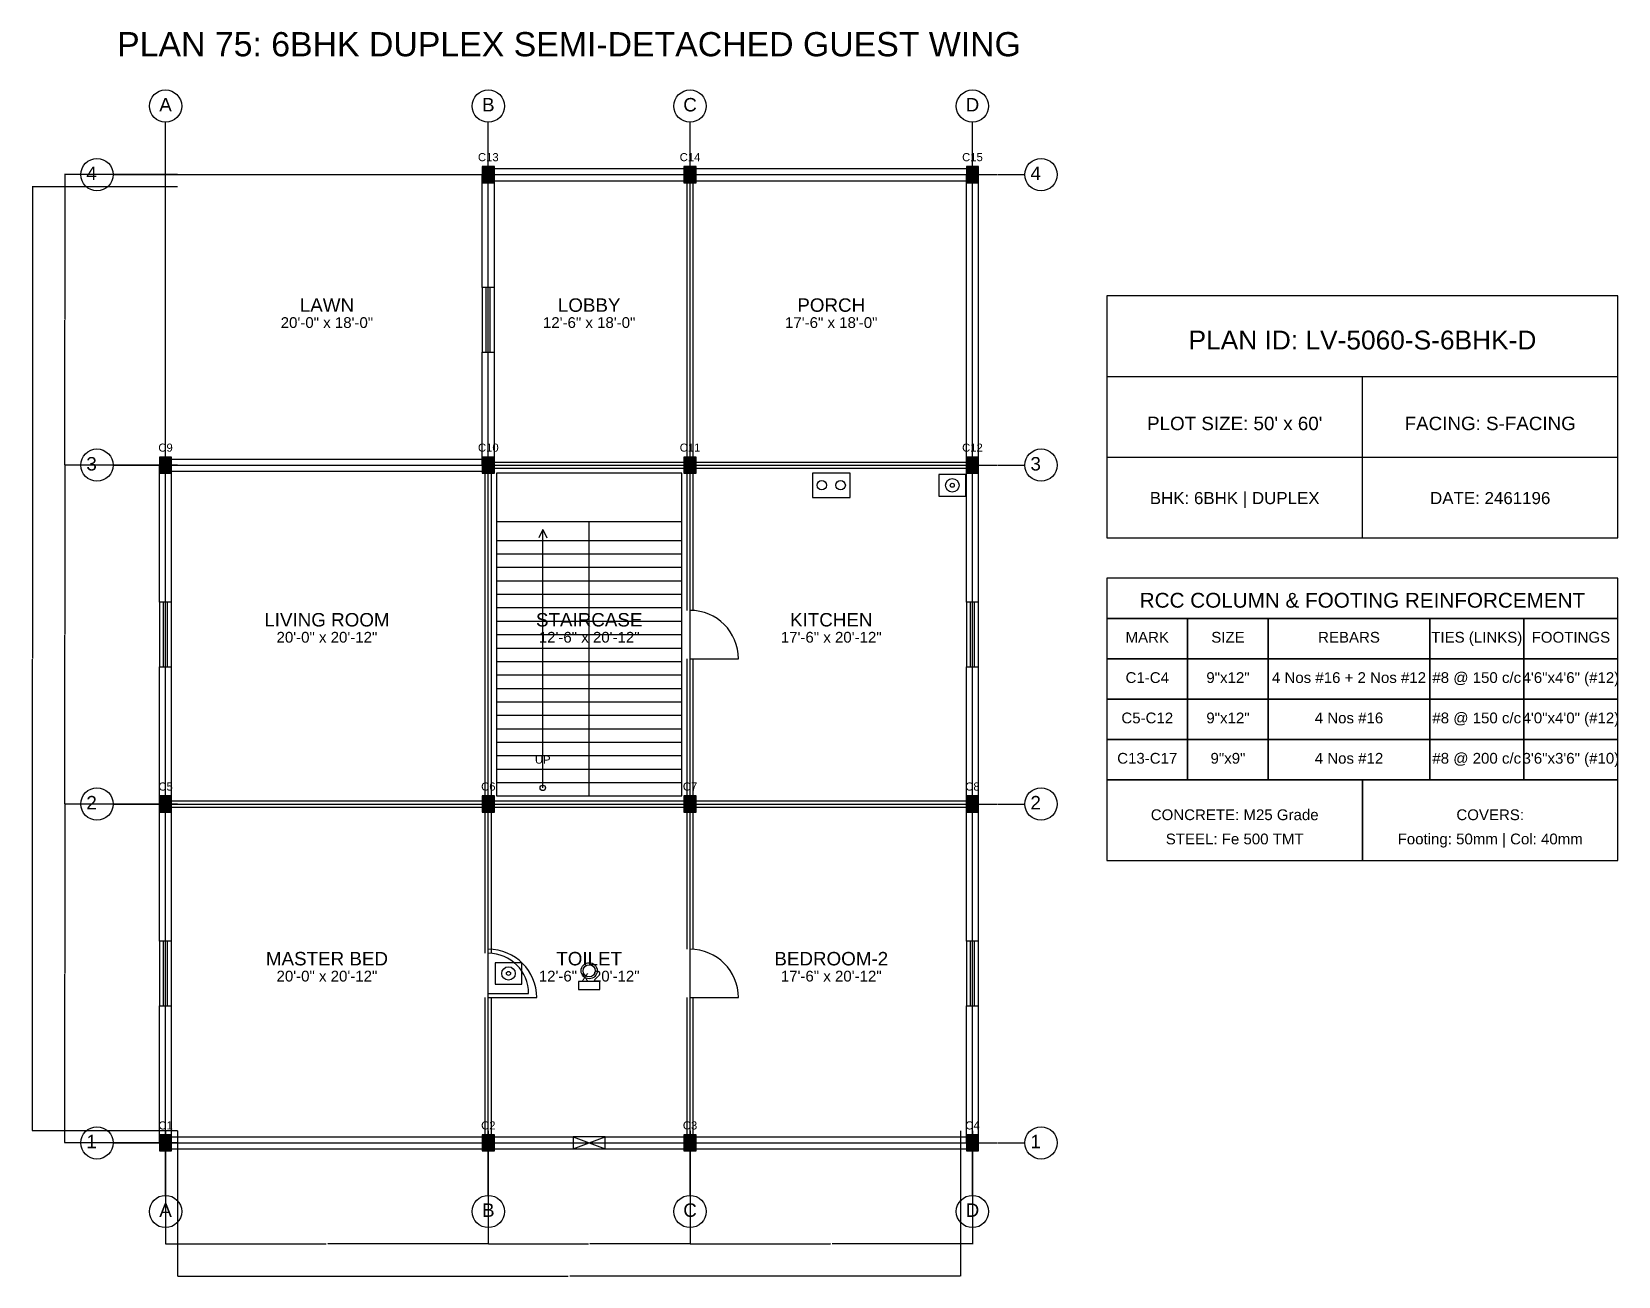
# Model space of a CAD drawing. Header units: inches. Extents: x -134 to 23580, y -99 to 23207.
# Drawn here: x 9900 to 11080, y 17401 to 18326 of the extents above; entities that cross this region are included whole.
import ezdxf
from ezdxf.enums import TextEntityAlignment as Align

# ---------------------------------------------------------------- set-up
doc = ezdxf.new("R2010")
doc.units = ezdxf.units.IN
doc.header["$MEASUREMENT"] = 0
doc.linetypes.add('CENTER', pattern=[2, 1.25, -0.25, 0.25, -0.25])
for name, color, linetype in [('A-COL-HATCH', 251, 'Continuous'), ('A-COLUMN', 1, 'Continuous'), ('A-DIM', 5, 'Continuous'), ('A-DOOR', 30, 'Continuous'), ('A-FIXTURE', 8, 'Continuous'), ('A-STAIR', 6, 'Continuous'), ('A-TEXT', 2, 'Continuous'), ('A-WALL-EXT', 7, 'Continuous'), ('A-WALL-INT', 9, 'Continuous'), ('A-WINDOW', 4, 'Continuous'), ('S-BEAM-FRAMING', 2, 'Continuous'), ('S-BUBBLE', 4, 'Continuous'), ('S-GRID-CENTER', 8, 'CENTER'), ('S-TABLE', 7, 'Continuous'), ('S-TEXT', 3, 'Continuous')]:
    doc.layers.add(name, color=color, linetype=linetype)
doc.styles.get("Standard").update_dxf_attribs({"font": 'arial.ttf'})
doc.dimstyles.get("Standard").update_dxf_attribs({"dimtxt": 0.18, "dimasz": 0.18, "dimexe": 0.18, "dimexo": 0.0625, "dimgap": 0.09, "dimtad": 0, "dimtih": 1, "dimtoh": 1, "dimdec": 4, "dimzin": 0, "dimdsep": 46, "dimtxsty": 'Standard', "dimcen": 0.09, "dimadec": 0, "dimazin": 0, "dimtfac": 1, "dimtdec": 4, "dimtofl": 0, "dimtmove": 0, "dimatfit": 3, "dimfxl": 1, "dimtolj": 1, "dimtzin": 0, "dimarcsym": 0})

msp = doc.modelspace()

# ---------------------------------------------------------------- texts
at = {"layer": 'A-TEXT'}
for s, height, p in [('PLAN 75: 6BHK DUPLEX SEMI-DETACHED GUEST WING', 18, (10300, 18308)), ('C13', 6, (10240, 18230)), ('C14', 6, (10390, 18230)), ('C15', 6, (10600, 18230)), ('LAWN', 10, (10120, 18118)), ('LOBBY', 10, (10315, 18118)), ('PORCH', 10, (10495, 18118)), ('20\'-0" x 18\'-0"', 8, (10120, 18106)), ('12\'-6" x 18\'-0"', 8, (10315, 18106)), ('17\'-6" x 18\'-0"', 8, (10495, 18106)), ('PLAN ID: LV-5060-S-6BHK-D', 14, (10890, 18090)), ("PLOT SIZE: 50' x 60'", 10, (10795, 18030)), ('FACING: S-FACING', 10, (10985, 18030)), ('C9', 6, (10000, 18014)), ('C10', 6, (10240, 18014)), ('C11', 6, (10390, 18014)), ('C12', 6, (10600, 18014)), ('BHK: 6BHK | DUPLEX', 9, (10795, 17975)), ('DATE: 2461196', 9, (10985, 17975)), ('LIVING ROOM', 10, (10120, 17884)), ('STAIRCASE', 10, (10315, 17884)), ('KITCHEN', 10, (10495, 17884)), ('20\'-0" x 20\'-12"', 8, (10120, 17872)), ('12\'-6" x 20\'-12"', 8, (10315, 17872)), ('17\'-6" x 20\'-12"', 8, (10495, 17872)), ('UP', 6, (10280.5, 17782)), ('C5', 6, (10000, 17762)), ('C6', 6, (10240, 17762)), ('C7', 6, (10390, 17762)), ('C8', 6, (10600, 17762)), ('MASTER BED', 10, (10120, 17632)), ('TOILET', 10, (10315, 17632)), ('BEDROOM-2', 10, (10495, 17632)), ('20\'-0" x 20\'-12"', 8, (10120, 17620)), ('12\'-6" x 20\'-12"', 8, (10315, 17620)), ('17\'-6" x 20\'-12"', 8, (10495, 17620)), ('C1', 6, (10000, 17510)), ('C2', 6, (10240, 17510)), ('C3', 6, (10390, 17510)), ('C4', 6, (10600, 17510))]:
    msp.add_text(s, height=height, dxfattribs=at).set_placement(p, align=Align.CENTER)
at = {"layer": 'S-TEXT'}
for s, height, p in [('A', 10, (10000, 18267)), ('B', 10, (10240, 18267)), ('C', 10, (10390, 18267)), ('D', 10, (10600, 18267)), ('4', 10, (9945, 18216)), ('4', 10, (10647, 18216)), ('3', 10, (9945, 18000)), ('3', 10, (10647, 18000)), ('RCC COLUMN & FOOTING REINFORCEMENT', 11, (10890, 17898)), ('MARK', 8, (10730, 17872)), ('SIZE', 8, (10790, 17872)), ('REBARS', 8, (10880, 17872)), ('TIES (LINKS)', 8, (10975, 17872)), ('FOOTINGS', 8, (11045, 17872)), ('C1-C4', 8, (10730, 17842)), ('9"x12"', 8, (10790, 17842)), ('4 Nos #16 + 2 Nos #12', 8, (10880, 17842)), ('#8 @ 150 c/c', 8, (10975, 17842)), ('4\'6"x4\'6" (#12)', 8, (11045, 17842)), ('C5-C12', 8, (10730, 17812)), ('9"x12"', 8, (10790, 17812)), ('4 Nos #16', 8, (10880, 17812)), ('#8 @ 150 c/c', 8, (10975, 17812)), ('4\'0"x4\'0" (#12)', 8, (11045, 17812)), ('C13-C17', 8, (10730, 17782)), ('9"x9"', 8, (10790, 17782)), ('4 Nos #12', 8, (10880, 17782)), ('#8 @ 200 c/c', 8, (10975, 17782)), ('3\'6"x3\'6" (#10)', 8, (11045, 17782)), ('2', 10, (9945, 17748)), ('2', 10, (10647, 17748)), ('CONCRETE: M25 Grade', 8, (10795, 17740)), ('COVERS:', 8, (10985, 17740)), ('STEEL: Fe 500 TMT', 8, (10795, 17722)), ('Footing: 50mm | Col: 40mm', 8, (10985, 17722)), ('1', 10, (9945, 17496)), ('1', 10, (10647, 17496)), ('A', 10, (10000, 17445)), ('B', 10, (10240, 17445)), ('C', 10, (10390, 17445)), ('D', 10, (10600, 17445))]:
    msp.add_text(s, height=height, dxfattribs=at).set_placement(p, align=Align.CENTER)

# ---------------------------------------------------------------- blocks, each defined once
blk = doc.blocks.new('*D652')
at = {"layer": 'A-DIM', "color": 0, "lineweight": -2, "transparency": 16777216}
for p, q in [((10000, 17508.9), (10000, 17424.8)), ((10240, 17508.9), (10240, 17424.8)), ((10000.2, 17425), (10119.4, 17425)), ((10239.8, 17425), (10120.6, 17425))]:
    blk.add_line(p, q, dxfattribs=at)
at = {"layer": 'A-DIM', "color": 0, "transparency": 16777216}
for points in [[(10000.2, 17425), (10000.2, 17425), (10000, 17425)], [(10239.8, 17425), (10239.8, 17425), (10240, 17425)]]:
    blk.add_solid(points, dxfattribs=at)
at = {"layer": 'Defpoints', "color": 0, "transparency": 16777216}
for p in [(10000, 17509), (10240, 17509), (10240, 17425)]:
    blk.add_point(p, dxfattribs=at)
at = {"layer": 'A-DIM', "color": 0, "transparency": 16777216, "insert": (10120, 17425), "char_height": 0.18, "attachment_point": 5}
blk.add_mtext('\\A1;240.0000', dxfattribs=at)
blk = doc.blocks.new('*D653')
at = {"layer": 'A-DIM', "color": 0, "lineweight": -2, "transparency": 16777216}
for p, q in [((10240, 17508.9), (10240, 17424.8)), ((10390, 17508.9), (10390, 17424.8)), ((10240.2, 17425), (10314.4, 17425)), ((10389.8, 17425), (10315.6, 17425))]:
    blk.add_line(p, q, dxfattribs=at)
at = {"layer": 'A-DIM', "color": 0, "transparency": 16777216}
for points in [[(10240.2, 17425), (10240.2, 17425), (10240, 17425)], [(10389.8, 17425), (10389.8, 17425), (10390, 17425)]]:
    blk.add_solid(points, dxfattribs=at)
at = {"layer": 'Defpoints', "color": 0, "transparency": 16777216}
for p in [(10240, 17509), (10390, 17509), (10390, 17425)]:
    blk.add_point(p, dxfattribs=at)
at = {"layer": 'A-DIM', "color": 0, "transparency": 16777216, "insert": (10315, 17425), "char_height": 0.18, "attachment_point": 5}
blk.add_mtext('\\A1;150.0000', dxfattribs=at)
blk = doc.blocks.new('*D654')
at = {"layer": 'A-DIM', "color": 0, "lineweight": -2, "transparency": 16777216}
for p, q in [((10390, 17508.9), (10390, 17424.8)), ((10600, 17508.9), (10600, 17424.8)), ((10390.2, 17425), (10494.4, 17425)), ((10599.8, 17425), (10495.6, 17425))]:
    blk.add_line(p, q, dxfattribs=at)
at = {"layer": 'A-DIM', "color": 0, "transparency": 16777216}
for points in [[(10390.2, 17425), (10390.2, 17425), (10390, 17425)], [(10599.8, 17425), (10599.8, 17425), (10600, 17425)]]:
    blk.add_solid(points, dxfattribs=at)
at = {"layer": 'Defpoints', "color": 0, "transparency": 16777216}
for p in [(10390, 17509), (10600, 17509), (10600, 17425)]:
    blk.add_point(p, dxfattribs=at)
at = {"layer": 'A-DIM', "color": 0, "transparency": 16777216, "insert": (10495, 17425), "char_height": 0.18, "attachment_point": 5}
blk.add_mtext('\\A1;210.0000', dxfattribs=at)
blk = doc.blocks.new('*D655')
at = {"layer": 'A-DIM', "color": 0, "lineweight": -2, "transparency": 16777216}
for p, q in [((10009, 17508.9), (10009, 17400.8)), ((10591, 17508.9), (10591, 17400.8)), ((10009.2, 17401), (10299.4, 17401)), ((10590.8, 17401), (10300.6, 17401))]:
    blk.add_line(p, q, dxfattribs=at)
at = {"layer": 'A-DIM', "color": 0, "transparency": 16777216}
for points in [[(10009.2, 17401), (10009.2, 17401), (10009, 17401)], [(10590.8, 17401), (10590.8, 17401), (10591, 17401)]]:
    blk.add_solid(points, dxfattribs=at)
at = {"layer": 'Defpoints', "color": 0, "transparency": 16777216}
for p in [(10009, 17509), (10591, 17509), (10591, 17401)]:
    blk.add_point(p, dxfattribs=at)
at = {"layer": 'A-DIM', "color": 0, "transparency": 16777216, "insert": (10300, 17401), "char_height": 0.18, "attachment_point": 5}
blk.add_mtext('\\A1;582.0000', dxfattribs=at)
blk = doc.blocks.new('*D656')
at = {"layer": 'A-DIM', "color": 0, "lineweight": -2, "transparency": 16777216}
for p, q in [((10008.9, 17752), (9924.8, 17752)), ((9925, 17751.8), (9925, 17626.2)), ((9925, 17500.2), (9925, 17625.8)), ((10008.9, 17500), (9924.8, 17500))]:
    blk.add_line(p, q, dxfattribs=at)
at = {"layer": 'A-DIM', "color": 0, "transparency": 16777216}
for points in [[(9925, 17751.8), (9925, 17751.8), (9925, 17752)], [(9925, 17500.2), (9925, 17500.2), (9925, 17500)]]:
    blk.add_solid(points, dxfattribs=at)
at = {"layer": 'Defpoints', "color": 0, "transparency": 16777216}
for p in [(9925, 17752), (10009, 17752), (10009, 17500)]:
    blk.add_point(p, dxfattribs=at)
at = {"layer": 'A-DIM', "color": 0, "transparency": 16777216, "insert": (9925, 17626), "char_height": 0.18, "attachment_point": 5}
blk.add_mtext('\\A1;252.0000', dxfattribs=at)
blk = doc.blocks.new('*D657')
at = {"layer": 'A-DIM', "color": 0, "lineweight": -2, "transparency": 16777216}
for p, q in [((10008.9, 18004), (9924.8, 18004)), ((9925, 18003.8), (9925, 17878.2)), ((9925, 17752.2), (9925, 17877.8)), ((10008.9, 17752), (9924.8, 17752))]:
    blk.add_line(p, q, dxfattribs=at)
at = {"layer": 'A-DIM', "color": 0, "transparency": 16777216}
for points in [[(9925, 18003.8), (9925, 18003.8), (9925, 18004)], [(9925, 17752.2), (9925, 17752.2), (9925, 17752)]]:
    blk.add_solid(points, dxfattribs=at)
at = {"layer": 'Defpoints', "color": 0, "transparency": 16777216}
for p in [(9925, 18004), (10009, 18004), (10009, 17752)]:
    blk.add_point(p, dxfattribs=at)
at = {"layer": 'A-DIM', "color": 0, "transparency": 16777216, "insert": (9925, 17878), "char_height": 0.18, "attachment_point": 5}
blk.add_mtext('\\A1;252.0000', dxfattribs=at)
blk = doc.blocks.new('*D658')
at = {"layer": 'A-DIM', "color": 0, "lineweight": -2, "transparency": 16777216}
for p, q in [((10008.9, 18220), (9924.8, 18220)), ((9925, 18219.8), (9925, 18112.2)), ((9925, 18004.2), (9925, 18111.8)), ((10008.9, 18004), (9924.8, 18004))]:
    blk.add_line(p, q, dxfattribs=at)
at = {"layer": 'A-DIM', "color": 0, "transparency": 16777216}
for points in [[(9925, 18219.8), (9925, 18219.8), (9925, 18220)], [(9925, 18004.2), (9925, 18004.2), (9925, 18004)]]:
    blk.add_solid(points, dxfattribs=at)
at = {"layer": 'Defpoints', "color": 0, "transparency": 16777216}
for p in [(9925, 18220), (10009, 18220), (10009, 18004)]:
    blk.add_point(p, dxfattribs=at)
at = {"layer": 'A-DIM', "color": 0, "transparency": 16777216, "insert": (9925, 18112), "char_height": 0.18, "attachment_point": 5}
blk.add_mtext('\\A1;216.0000', dxfattribs=at)
blk = doc.blocks.new('*D659')
at = {"layer": 'A-DIM', "color": 0, "lineweight": -2, "transparency": 16777216}
for p, q in [((10008.9, 18211), (9900.8, 18211)), ((9901, 18210.8), (9901, 17860.2)), ((9901, 17509.2), (9901, 17859.8)), ((10008.9, 17509), (9900.8, 17509))]:
    blk.add_line(p, q, dxfattribs=at)
at = {"layer": 'A-DIM', "color": 0, "transparency": 16777216}
for points in [[(9901, 18210.8), (9901, 18210.8), (9901, 18211)], [(9901, 17509.2), (9901, 17509.2), (9901, 17509)]]:
    blk.add_solid(points, dxfattribs=at)
at = {"layer": 'Defpoints', "color": 0, "transparency": 16777216}
for p in [(9901, 18211), (10009, 18211), (10009, 17509)]:
    blk.add_point(p, dxfattribs=at)
at = {"layer": 'A-DIM', "color": 0, "transparency": 16777216, "insert": (9901, 17860), "char_height": 0.18, "attachment_point": 5}
blk.add_mtext('\\A1;702.0000', dxfattribs=at)

# ---------------------------------------------------------------- dimensions: what is measured, and where the dimension line sits
at = {"layer": 'A-DIM'}
for base, p1, p2, picture, middle in [((9925, 18220), (10009, 18004), (10009, 18220), '*D658', (9925, 18112)), ((9901, 18211), (10009, 17509), (10009, 18211), '*D659', (9901, 17860)), ((9925, 18004), (10009, 17752), (10009, 18004), '*D657', (9925, 17878)), ((9925, 17752), (10009, 17500), (10009, 17752), '*D656', (9925, 17626))]:
    dim = msp.add_linear_dim(base=base, p1=p1, p2=p2, angle=90, dimstyle='Standard', dxfattribs=at)
    dim.commit()
    dim.dimension.update_dxf_attribs({"geometry": picture, "text_midpoint": middle})
for base, p1, p2, picture, middle in [((10240, 17425), (10000, 17509), (10240, 17509), '*D652', (10120, 17425)), ((10591, 17401), (10009, 17509), (10591, 17509), '*D655', (10300, 17401)), ((10390, 17425), (10240, 17509), (10390, 17509), '*D653', (10315, 17425)), ((10600, 17425), (10390, 17509), (10600, 17509), '*D654', (10495, 17425))]:
    dim = msp.add_linear_dim(base=base, p1=p1, p2=p2, dimstyle='Standard', dxfattribs=at)
    dim.commit()
    dim.dimension.update_dxf_attribs({"geometry": picture, "text_midpoint": middle})

# ---------------------------------------------------------------- linework, layer by layer
at = {"layer": 'A-COL-HATCH'}
for points in [[(10235.5, 18214), (10244.5, 18214), (10235.5, 18226), (10244.5, 18226)], [(10385.5, 18214), (10394.5, 18214), (10385.5, 18226), (10394.5, 18226)], [(10595.5, 18214), (10604.5, 18214), (10595.5, 18226), (10604.5, 18226)], [(9995.5, 17998), (10004.5, 17998), (9995.5, 18010), (10004.5, 18010)], [(10235.5, 17998), (10244.5, 17998), (10235.5, 18010), (10244.5, 18010)], [(10385.5, 17998), (10394.5, 17998), (10385.5, 18010), (10394.5, 18010)], [(10595.5, 17998), (10604.5, 17998), (10595.5, 18010), (10604.5, 18010)], [(9995.5, 17746), (10004.5, 17746), (9995.5, 17758), (10004.5, 17758)], [(10235.5, 17746), (10244.5, 17746), (10235.5, 17758), (10244.5, 17758)], [(10385.5, 17746), (10394.5, 17746), (10385.5, 17758), (10394.5, 17758)], [(10595.5, 17746), (10604.5, 17746), (10595.5, 17758), (10604.5, 17758)], [(9995.5, 17494), (10004.5, 17494), (9995.5, 17506), (10004.5, 17506)], [(10235.5, 17494), (10244.5, 17494), (10235.5, 17506), (10244.5, 17506)], [(10385.5, 17494), (10394.5, 17494), (10385.5, 17506), (10394.5, 17506)], [(10595.5, 17494), (10604.5, 17494), (10595.5, 17506), (10604.5, 17506)]]:
    msp.add_solid(points, dxfattribs=at)
at = {"layer": 'A-COLUMN'}
for points in [[(10235.5, 18214), (10244.5, 18214), (10244.5, 18226), (10235.5, 18226)], [(10385.5, 18214), (10394.5, 18214), (10394.5, 18226), (10385.5, 18226)], [(10595.5, 18214), (10604.5, 18214), (10604.5, 18226), (10595.5, 18226)], [(9995.5, 17998), (10004.5, 17998), (10004.5, 18010), (9995.5, 18010)], [(10235.5, 17998), (10244.5, 17998), (10244.5, 18010), (10235.5, 18010)], [(10385.5, 17998), (10394.5, 17998), (10394.5, 18010), (10385.5, 18010)], [(10595.5, 17998), (10604.5, 17998), (10604.5, 18010), (10595.5, 18010)], [(9995.5, 17746), (10004.5, 17746), (10004.5, 17758), (9995.5, 17758)], [(10235.5, 17746), (10244.5, 17746), (10244.5, 17758), (10235.5, 17758)], [(10385.5, 17746), (10394.5, 17746), (10394.5, 17758), (10385.5, 17758)], [(10595.5, 17746), (10604.5, 17746), (10604.5, 17758), (10595.5, 17758)], [(9995.5, 17494), (10004.5, 17494), (10004.5, 17506), (9995.5, 17506)], [(10235.5, 17494), (10244.5, 17494), (10244.5, 17506), (10235.5, 17506)], [(10385.5, 17494), (10394.5, 17494), (10394.5, 17506), (10385.5, 17506)], [(10595.5, 17494), (10604.5, 17494), (10604.5, 17506), (10595.5, 17506)]]:
    msp.add_lwpolyline(points, close=True, dxfattribs=at)
at = {"layer": 'A-DOOR'}
for p, q in [((10390, 17860), (10426, 17860)), ((10240, 17611), (10270, 17611)), ((10240, 17608), (10276, 17608)), ((10390, 17608), (10426, 17608))]:
    msp.add_line(p, q, dxfattribs=at)
for centre, radius in [((10390, 17860), 36), ((10240, 17608), 36), ((10240, 17611), 30), ((10390, 17608), 36)]:
    msp.add_arc(centre, radius, 0, 90, dxfattribs=at)
at = {"layer": 'A-FIXTURE'}
for points in [[(10481, 17980), (10509, 17980), (10509, 17998), (10481, 17998)], [(10575, 17981), (10595, 17981), (10595, 17997), (10575, 17997)], [(10245, 17618), (10265, 17618), (10265, 17634), (10245, 17634)], [(10307, 17614), (10323, 17614), (10323, 17620), (10307, 17620)]]:
    msp.add_lwpolyline(points, close=True, dxfattribs=at)
for centre, radius in [((10488, 17989), 3.5), ((10502, 17989), 3.5), ((10585, 17989), 5), ((10585, 17989), 1.5), ((10255, 17626), 5), ((10255, 17626), 1.5), ((10315, 17628), 6), ((10315, 17628), 4.5)]:
    msp.add_circle(centre, radius, dxfattribs=at)
at = {"layer": 'A-STAIR'}
for p, q in [((10246, 17962), (10384, 17962)), ((10280.5, 17956), (10277.5, 17950)), ((10280.5, 17764), (10280.5, 17956)), ((10280.5, 17956), (10283.5, 17950)), ((10315, 17758), (10315, 17962)), ((10246, 17948), (10315, 17948)), ((10315, 17948), (10384, 17948)), ((10246, 17938), (10315, 17938)), ((10315, 17938), (10384, 17938)), ((10246, 17928), (10315, 17928)), ((10315, 17928), (10384, 17928)), ((10246, 17918), (10315, 17918)), ((10315, 17918), (10384, 17918)), ((10246, 17908), (10315, 17908)), ((10246, 17898), (10315, 17898)), ((10315, 17908), (10384, 17908)), ((10315, 17898), (10384, 17898)), ((10246, 17888), (10315, 17888)), ((10315, 17888), (10384, 17888)), ((10246, 17878), (10315, 17878)), ((10315, 17878), (10384, 17878)), ((10246, 17868), (10315, 17868)), ((10315, 17868), (10384, 17868)), ((10246, 17858), (10315, 17858)), ((10315, 17858), (10384, 17858)), ((10246, 17848), (10315, 17848)), ((10246, 17838), (10315, 17838)), ((10315, 17848), (10384, 17848)), ((10315, 17838), (10384, 17838)), ((10246, 17828), (10315, 17828)), ((10315, 17828), (10384, 17828)), ((10246, 17818), (10315, 17818)), ((10315, 17818), (10384, 17818)), ((10246, 17808), (10315, 17808)), ((10315, 17808), (10384, 17808)), ((10246, 17798), (10315, 17798)), ((10315, 17798), (10384, 17798)), ((10246, 17788), (10315, 17788)), ((10315, 17788), (10384, 17788)), ((10246, 17778), (10315, 17778)), ((10246, 17768), (10315, 17768)), ((10315, 17778), (10384, 17778)), ((10315, 17768), (10384, 17768))]:
    msp.add_line(p, q, dxfattribs=at)
msp.add_lwpolyline([(10246, 17758), (10384, 17758), (10384, 17998), (10246, 17998)], close=True, dxfattribs=at)
msp.add_circle((10280.5, 17764), 2, dxfattribs=at)
at = {"layer": 'A-WALL-EXT'}
for p, q in [((10235.5, 18136), (10235.5, 18220)), ((10240, 18224.5), (10390, 18224.5)), ((10240, 18215.5), (10390, 18215.5)), ((10244.5, 18136), (10244.5, 18220)), ((10390, 18224.5), (10600, 18224.5)), ((10390, 18215.5), (10600, 18215.5)), ((10595.5, 18004), (10595.5, 18220)), ((10604.5, 18004), (10604.5, 18220)), ((10235.5, 18004), (10235.5, 18088)), ((10244.5, 18004), (10244.5, 18088)), ((10700, 18070), (11080, 18070)), ((10890, 17950), (10890, 18070)), ((9995.5, 17902), (9995.5, 18004)), ((10000, 18008.5), (10240, 18008.5)), ((10004.5, 17902), (10004.5, 18004)), ((10595.5, 17902), (10595.5, 18004)), ((10604.5, 17902), (10604.5, 18004)), ((10700, 18010), (11080, 18010)), ((10000, 17999.5), (10240, 17999.5)), ((9995.5, 17752), (9995.5, 17854)), ((10004.5, 17752), (10004.5, 17854)), ((10595.5, 17752), (10595.5, 17854)), ((10604.5, 17752), (10604.5, 17854)), ((9995.5, 17650), (9995.5, 17752)), ((10004.5, 17650), (10004.5, 17752)), ((10595.5, 17650), (10595.5, 17752)), ((10604.5, 17650), (10604.5, 17752)), ((9995.5, 17500), (9995.5, 17602)), ((10004.5, 17500), (10004.5, 17602)), ((10595.5, 17500), (10595.5, 17602)), ((10604.5, 17500), (10604.5, 17602)), ((10000, 17504.5), (10240, 17504.5)), ((10240, 17504.5), (10303, 17504.5)), ((10327, 17504.5), (10390, 17504.5)), ((10390, 17504.5), (10600, 17504.5)), ((10000, 17495.5), (10240, 17495.5)), ((10240, 17495.5), (10303, 17495.5)), ((10327, 17495.5), (10390, 17495.5)), ((10390, 17495.5), (10600, 17495.5))]:
    msp.add_line(p, q, dxfattribs=at)
msp.add_lwpolyline([(10700, 17950), (11080, 17950), (11080, 18130), (10700, 18130)], close=True, dxfattribs=at)
at = {"layer": 'A-WALL-INT'}
for p, q in [((10387.75, 18004), (10387.75, 18220)), ((10392.25, 18004), (10392.25, 18220)), ((10237.75, 17752), (10237.75, 18004)), ((10240, 18006.25), (10390, 18006.25)), ((10242.25, 17752), (10242.25, 18004)), ((10387.75, 17896), (10387.75, 18004)), ((10390, 18006.25), (10600, 18006.25)), ((10392.25, 17896), (10392.25, 18004)), ((10240, 18001.75), (10390, 18001.75)), ((10390, 18001.75), (10600, 18001.75)), ((10387.75, 17752), (10387.75, 17860)), ((10392.25, 17752), (10392.25, 17860)), ((10000, 17754.25), (10240, 17754.25)), ((10000, 17749.75), (10240, 17749.75)), ((10237.75, 17641), (10237.75, 17752)), ((10240, 17754.25), (10390, 17754.25)), ((10240, 17749.75), (10390, 17749.75)), ((10242.25, 17641), (10242.25, 17752)), ((10387.75, 17644), (10387.75, 17752)), ((10390, 17754.25), (10600, 17754.25)), ((10390, 17749.75), (10600, 17749.75)), ((10392.25, 17644), (10392.25, 17752)), ((10237.75, 17500), (10237.75, 17608)), ((10242.25, 17500), (10242.25, 17608)), ((10387.75, 17500), (10387.75, 17608)), ((10392.25, 17500), (10392.25, 17608))]:
    msp.add_line(p, q, dxfattribs=at)
at = {"layer": 'A-WINDOW'}
for p, q in [((10238.5, 18088), (10238.5, 18136)), ((10241.5, 18088), (10241.5, 18136)), ((9998.5, 17854), (9998.5, 17902)), ((10001.5, 17854), (10001.5, 17902)), ((10598.5, 17854), (10598.5, 17902)), ((10601.5, 17854), (10601.5, 17902)), ((9998.5, 17602), (9998.5, 17650)), ((10001.5, 17602), (10001.5, 17650)), ((10598.5, 17602), (10598.5, 17650)), ((10601.5, 17602), (10601.5, 17650)), ((10303, 17495.5), (10327, 17504.5)), ((10303, 17504.5), (10327, 17495.5))]:
    msp.add_line(p, q, dxfattribs=at)
for points in [[(10235.5, 18088), (10244.5, 18088), (10244.5, 18136), (10235.5, 18136)], [(9995.5, 17854), (10004.5, 17854), (10004.5, 17902), (9995.5, 17902)], [(10595.5, 17854), (10604.5, 17854), (10604.5, 17902), (10595.5, 17902)], [(9995.5, 17602), (10004.5, 17602), (10004.5, 17650), (9995.5, 17650)], [(10595.5, 17602), (10604.5, 17602), (10604.5, 17650), (10595.5, 17650)], [(10303, 17495.5), (10327, 17495.5), (10327, 17504.5), (10303, 17504.5)]]:
    msp.add_lwpolyline(points, close=True, dxfattribs=at)
at = {"layer": 'S-BEAM-FRAMING'}
for p, q in [((10000, 17500), (10000, 18220)), ((10000, 18220), (10600, 18220)), ((10240, 17500), (10240, 18220)), ((10390, 17500), (10390, 18220)), ((10600, 17500), (10600, 18220)), ((10000, 18004), (10600, 18004)), ((10000, 17752), (10600, 17752)), ((10000, 17500), (10600, 17500))]:
    msp.add_line(p, q, dxfattribs=at)
at = {"layer": 'S-BUBBLE'}
for centre in [(10000, 18271), (10240, 18271), (10390, 18271), (10600, 18271), (9949, 18220), (10651, 18220), (9949, 18004), (10651, 18004), (9949, 17752), (10651, 17752), (9949, 17500), (10651, 17500), (10000, 17449), (10240, 17449), (10390, 17449), (10600, 17449)]:
    msp.add_circle(centre, 12, dxfattribs=at)
at = {"layer": 'S-GRID-CENTER'}
for p, q in [((10000, 17461), (10000, 18259)), ((10240, 17461), (10240, 18259)), ((10390, 17461), (10390, 18259)), ((10600, 17461), (10600, 18259)), ((9961, 18220), (10639, 18220)), ((9961, 18004), (10639, 18004)), ((9961, 17752), (10639, 17752)), ((9961, 17500), (10639, 17500))]:
    msp.add_line(p, q, dxfattribs=at)
at = {"layer": 'S-TABLE'}
for points in [[(10700, 17890), (11080, 17890), (11080, 17920), (10700, 17920)], [(10700, 17860), (10760, 17860), (10760, 17890), (10700, 17890)], [(10760, 17860), (10820, 17860), (10820, 17890), (10760, 17890)], [(10820, 17860), (10940, 17860), (10940, 17890), (10820, 17890)], [(10940, 17860), (11010, 17860), (11010, 17890), (10940, 17890)], [(11010, 17860), (11080, 17860), (11080, 17890), (11010, 17890)], [(10700, 17830), (10760, 17830), (10760, 17860), (10700, 17860)], [(10760, 17830), (10820, 17830), (10820, 17860), (10760, 17860)], [(10820, 17830), (10940, 17830), (10940, 17860), (10820, 17860)], [(10940, 17830), (11010, 17830), (11010, 17860), (10940, 17860)], [(11010, 17830), (11080, 17830), (11080, 17860), (11010, 17860)], [(10700, 17800), (10760, 17800), (10760, 17830), (10700, 17830)], [(10760, 17800), (10820, 17800), (10820, 17830), (10760, 17830)], [(10820, 17800), (10940, 17800), (10940, 17830), (10820, 17830)], [(10940, 17800), (11010, 17800), (11010, 17830), (10940, 17830)], [(11010, 17800), (11080, 17800), (11080, 17830), (11010, 17830)], [(10700, 17770), (10760, 17770), (10760, 17800), (10700, 17800)], [(10760, 17770), (10820, 17770), (10820, 17800), (10760, 17800)], [(10820, 17770), (10940, 17770), (10940, 17800), (10820, 17800)], [(10940, 17770), (11010, 17770), (11010, 17800), (10940, 17800)], [(11010, 17770), (11080, 17770), (11080, 17800), (11010, 17800)], [(10700, 17710), (10890, 17710), (10890, 17770), (10700, 17770)], [(10890, 17710), (11080, 17710), (11080, 17770), (10890, 17770)]]:
    msp.add_lwpolyline(points, close=True, dxfattribs=at)

msp.set_redraw_order([(e.dxf.handle, doc.entitydb.next_handle()) for e in msp.query("TEXT MTEXT ATTDEF DIMENSION ARC_DIMENSION")])  # texts and dimensions are drawn at this point

doc.saveas('drawing.dxf')
